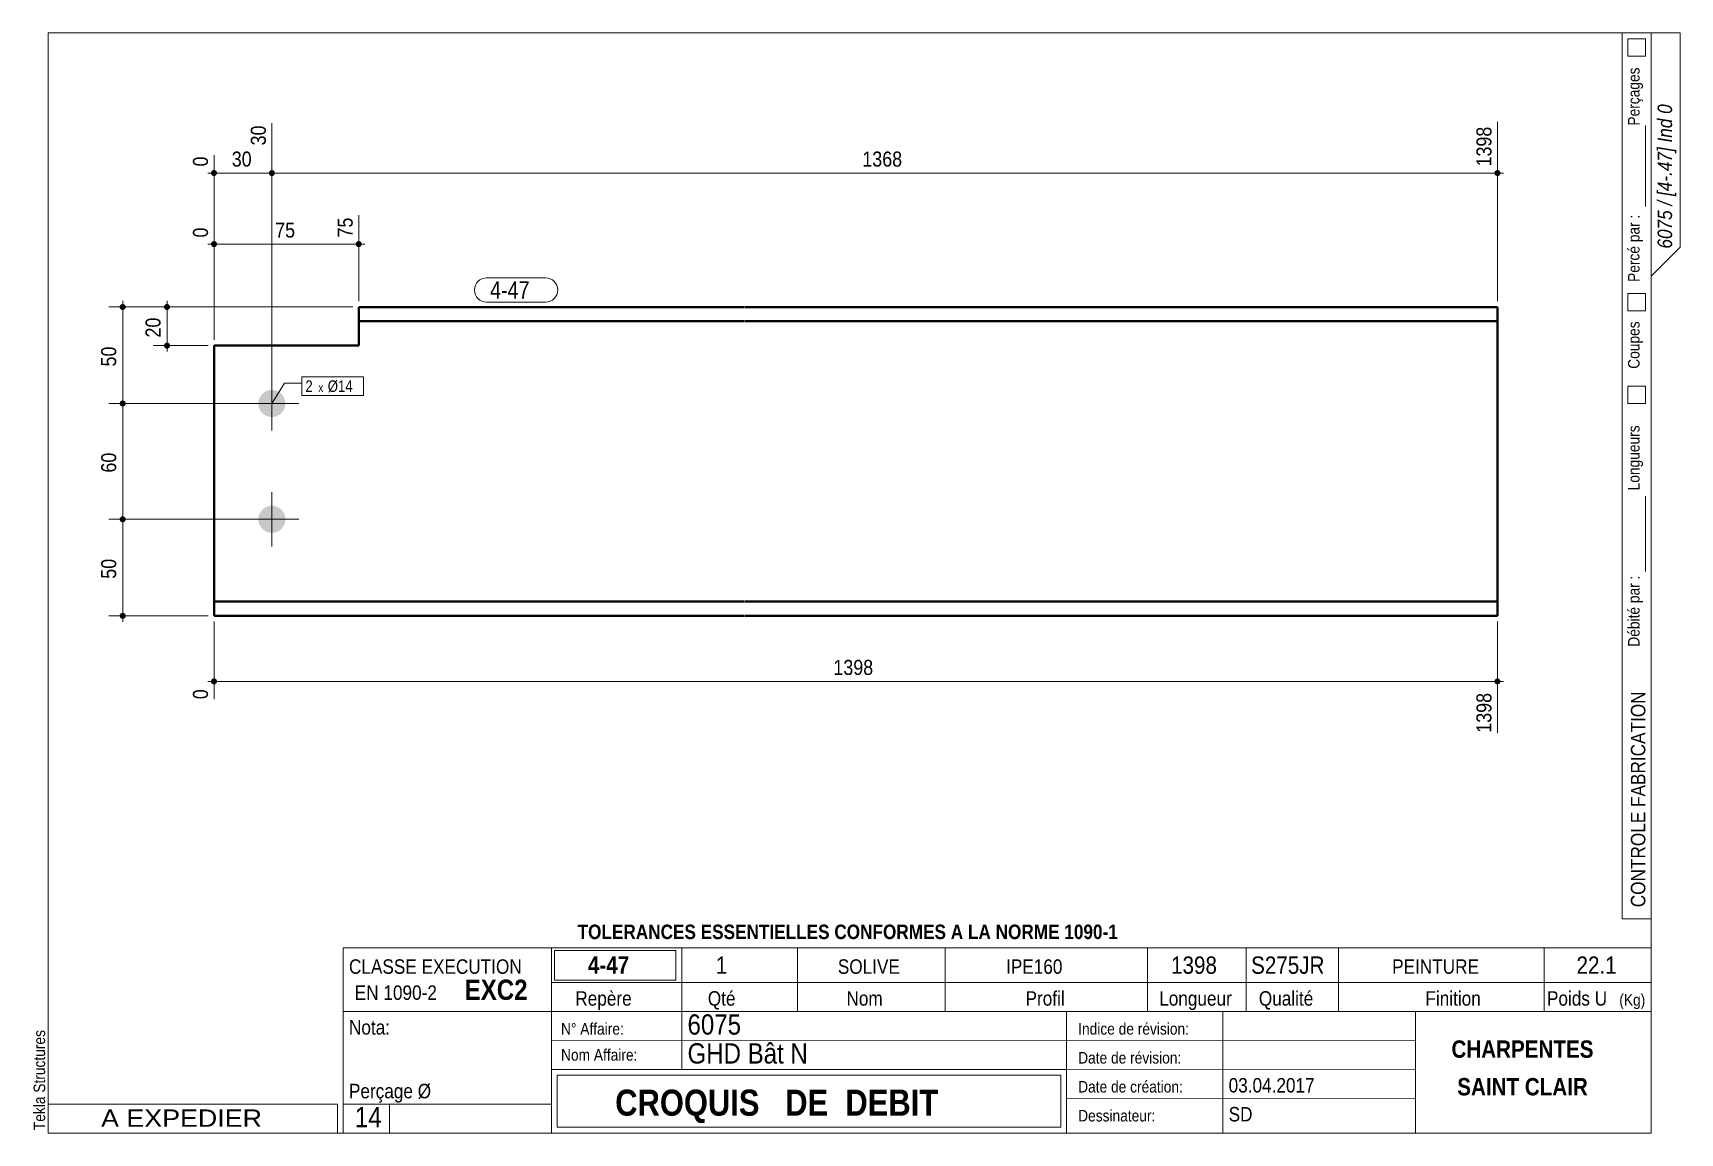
# Model space of a CAD drawing. Header units: millimetres. Extents: x 2 to 287, y 5 to 195.
import ezdxf

# ---------------------------------------------------------------- set-up
doc = ezdxf.new("R2010")
doc.units = ezdxf.units.MM
for name, color, linetype, lineweight in [('Autre type objet', 1, 'Continuous', 0), ('Boulon', 7, 'Continuous', 0), ('Cotation', 7, 'Continuous', 0), ('Désignation boulon', 3, 'Continuous', 0), ('Feuille dessin', 5, 'Continuous', 0), ('Piece', 2, 'Continuous', 0), ('Repère pièce', 3, 'Continuous', 0)]:
    doc.layers.add(name, color=color, linetype=linetype, lineweight=lineweight)
doc.styles.add('ARIAL', font='ARIAL.TTF')
doc.styles.add('ARIAL_BOLD', font='ARIALBD.TTF')
doc.styles.add('ARIAL_ITALIC', font='ARIALI.TTF')
doc.styles.add('ARIAL_NARROW', font='ARIAL.TTF')
doc.styles.add('COMIC_SANS_MS', font='COMIC.TTF')

# ---------------------------------------------------------------- blocks, each defined once
blk = doc.blocks.new('*A1')
at = {"layer": 'Boulon'}
for points in [[(46.01, 130.94), (46.01, 130.88), (46.01, 130.83), (46, 130.77), (46, 130.71), (45.99, 130.66), (45.98, 130.6), (45.97, 130.54), (45.96, 130.49), (45.94, 130.43), (45.93, 130.38), (45.91, 130.32), (45.9, 130.27), (45.88, 130.21), (45.86, 130.16), (45.84, 130.11), (45.81, 130.05), (45.79, 130), (45.76, 129.95), (45.74, 129.9), (45.71, 129.85), (45.68, 129.8), (45.65, 129.75), (45.62, 129.7), (45.59, 129.66), (45.55, 129.61), (45.52, 129.56), (45.48, 129.52), (45.45, 129.47), (45.41, 129.43), (45.37, 129.39), (45.33, 129.35), (45.29, 129.31), (45.25, 129.27), (45.2, 129.23), (45.16, 129.19), (45.12, 129.16), (45.07, 129.12), (45.02, 129.09), (44.98, 129.06), (44.93, 129.03), (44.88, 129), (44.83, 128.97), (44.78, 128.94), (44.73, 128.91), (44.68, 128.89), (44.63, 128.87), (44.57, 128.84), (44.52, 128.82), (44.47, 128.8), (44.41, 128.78), (44.36, 128.77), (44.3, 128.75), (44.25, 128.74), (44.19, 128.72), (44.14, 128.71), (44.08, 128.7), (44.02, 128.69), (43.97, 128.68), (43.91, 128.68), (43.85, 128.67), (43.79, 128.67), (43.74, 128.67), (43.68, 128.67), (43.62, 128.67), (43.57, 128.67), (43.51, 128.67), (43.45, 128.68), (43.39, 128.68), (43.34, 128.69), (43.28, 128.7), (43.22, 128.71), (43.17, 128.72), (43.11, 128.74), (43.06, 128.75), (43, 128.77), (42.95, 128.78), (42.89, 128.8), (42.84, 128.82), (42.79, 128.84), (42.73, 128.87), (42.68, 128.89), (42.63, 128.91), (42.58, 128.94), (42.53, 128.97), (42.48, 129), (42.43, 129.03), (42.38, 129.06), (42.34, 129.09), (42.29, 129.12), (42.24, 129.16), (42.2, 129.19), (42.16, 129.23), (42.11, 129.27), (42.07, 129.31), (42.03, 129.35), (41.99, 129.39), (41.95, 129.43), (41.91, 129.47), (41.88, 129.52), (41.84, 129.56), (41.81, 129.61), (41.77, 129.66), (41.74, 129.7), (41.71, 129.75), (41.68, 129.8), (41.65, 129.85), (41.62, 129.9), (41.6, 129.95), (41.57, 130), (41.55, 130.05), (41.52, 130.11), (41.5, 130.16), (41.48, 130.21), (41.46, 130.27), (41.45, 130.32), (41.43, 130.38), (41.42, 130.43), (41.4, 130.49), (41.39, 130.54), (41.38, 130.6), (41.37, 130.66), (41.36, 130.71), (41.36, 130.77), (41.35, 130.83), (41.35, 130.88), (41.35, 130.94), (41.35, 131), (41.35, 131.06), (41.35, 131.11), (41.35, 131.17), (41.36, 131.23), (41.36, 131.28), (41.37, 131.34), (41.38, 131.4), (41.39, 131.45), (41.4, 131.51), (41.42, 131.57), (41.43, 131.62), (41.45, 131.68), (41.46, 131.73), (41.48, 131.78), (41.5, 131.84), (41.52, 131.89), (41.55, 131.94), (41.57, 132), (41.6, 132.05), (41.62, 132.1), (41.65, 132.15), (41.68, 132.2), (41.71, 132.25), (41.74, 132.29), (41.77, 132.34), (41.81, 132.39), (41.84, 132.43), (41.88, 132.48), (41.91, 132.52), (41.95, 132.57), (41.99, 132.61), (42.03, 132.65), (42.07, 132.69), (42.11, 132.73), (42.16, 132.77), (42.2, 132.8), (42.24, 132.84), (42.29, 132.87), (42.34, 132.91), (42.38, 132.94), (42.43, 132.97), (42.48, 133), (42.53, 133.03), (42.58, 133.06), (42.63, 133.08), (42.68, 133.11), (42.73, 133.13), (42.79, 133.15), (42.84, 133.18), (42.89, 133.2), (42.95, 133.21), (43, 133.23), (43.06, 133.25), (43.11, 133.26), (43.17, 133.28), (43.22, 133.29), (43.28, 133.3), (43.34, 133.31), (43.39, 133.31), (43.45, 133.32), (43.51, 133.33), (43.57, 133.33), (43.62, 133.33), (43.68, 133.33), (43.74, 133.33), (43.79, 133.33), (43.85, 133.33), (43.91, 133.32), (43.97, 133.31), (44.02, 133.31), (44.08, 133.3), (44.14, 133.29), (44.19, 133.28), (44.25, 133.26), (44.3, 133.25), (44.36, 133.23), (44.41, 133.21), (44.47, 133.2), (44.52, 133.18), (44.57, 133.15), (44.63, 133.13), (44.68, 133.11), (44.73, 133.08), (44.78, 133.06), (44.83, 133.03), (44.88, 133), (44.93, 132.97), (44.98, 132.94), (45.02, 132.91), (45.07, 132.87), (45.12, 132.84), (45.16, 132.8), (45.2, 132.77), (45.25, 132.73), (45.29, 132.69), (45.33, 132.65), (45.37, 132.61), (45.41, 132.57), (45.45, 132.52), (45.48, 132.48), (45.52, 132.43), (45.55, 132.39), (45.59, 132.34), (45.62, 132.29), (45.65, 132.25), (45.68, 132.2), (45.71, 132.15), (45.74, 132.1), (45.76, 132.05), (45.79, 132), (45.81, 131.94), (45.84, 131.89), (45.86, 131.84), (45.88, 131.78), (45.9, 131.73), (45.91, 131.68), (45.93, 131.62), (45.94, 131.57), (45.96, 131.51), (45.97, 131.45), (45.98, 131.4), (45.99, 131.34), (46, 131.28), (46, 131.23), (46.01, 131.17), (46.01, 131.11), (46.01, 131.06), (46.01, 131)], [(46.01, 110.94), (46.01, 110.88), (46.01, 110.83), (46, 110.77), (46, 110.71), (45.99, 110.66), (45.98, 110.6), (45.97, 110.54), (45.96, 110.49), (45.94, 110.43), (45.93, 110.38), (45.91, 110.32), (45.9, 110.27), (45.88, 110.21), (45.86, 110.16), (45.84, 110.11), (45.81, 110.05), (45.79, 110), (45.76, 109.95), (45.74, 109.9), (45.71, 109.85), (45.68, 109.8), (45.65, 109.75), (45.62, 109.7), (45.59, 109.66), (45.55, 109.61), (45.52, 109.56), (45.48, 109.52), (45.45, 109.47), (45.41, 109.43), (45.37, 109.39), (45.33, 109.35), (45.29, 109.31), (45.25, 109.27), (45.2, 109.23), (45.16, 109.19), (45.12, 109.16), (45.07, 109.12), (45.02, 109.09), (44.98, 109.06), (44.93, 109.03), (44.88, 109), (44.83, 108.97), (44.78, 108.94), (44.73, 108.91), (44.68, 108.89), (44.63, 108.87), (44.57, 108.84), (44.52, 108.82), (44.47, 108.8), (44.41, 108.78), (44.36, 108.77), (44.3, 108.75), (44.25, 108.74), (44.19, 108.72), (44.14, 108.71), (44.08, 108.7), (44.02, 108.69), (43.97, 108.68), (43.91, 108.68), (43.85, 108.67), (43.79, 108.67), (43.74, 108.67), (43.68, 108.67), (43.62, 108.67), (43.57, 108.67), (43.51, 108.67), (43.45, 108.68), (43.39, 108.68), (43.34, 108.69), (43.28, 108.7), (43.22, 108.71), (43.17, 108.72), (43.11, 108.74), (43.06, 108.75), (43, 108.77), (42.95, 108.78), (42.89, 108.8), (42.84, 108.82), (42.79, 108.84), (42.73, 108.87), (42.68, 108.89), (42.63, 108.91), (42.58, 108.94), (42.53, 108.97), (42.48, 109), (42.43, 109.03), (42.38, 109.06), (42.34, 109.09), (42.29, 109.12), (42.24, 109.16), (42.2, 109.19), (42.16, 109.23), (42.11, 109.27), (42.07, 109.31), (42.03, 109.35), (41.99, 109.39), (41.95, 109.43), (41.91, 109.47), (41.88, 109.52), (41.84, 109.56), (41.81, 109.61), (41.77, 109.66), (41.74, 109.7), (41.71, 109.75), (41.68, 109.8), (41.65, 109.85), (41.62, 109.9), (41.6, 109.95), (41.57, 110), (41.55, 110.05), (41.52, 110.11), (41.5, 110.16), (41.48, 110.21), (41.46, 110.27), (41.45, 110.32), (41.43, 110.38), (41.42, 110.43), (41.4, 110.49), (41.39, 110.54), (41.38, 110.6), (41.37, 110.66), (41.36, 110.71), (41.36, 110.77), (41.35, 110.83), (41.35, 110.88), (41.35, 110.94), (41.35, 111), (41.35, 111.06), (41.35, 111.11), (41.35, 111.17), (41.36, 111.23), (41.36, 111.28), (41.37, 111.34), (41.38, 111.4), (41.39, 111.45), (41.4, 111.51), (41.42, 111.57), (41.43, 111.62), (41.45, 111.68), (41.46, 111.73), (41.48, 111.78), (41.5, 111.84), (41.52, 111.89), (41.55, 111.94), (41.57, 112), (41.6, 112.05), (41.62, 112.1), (41.65, 112.15), (41.68, 112.2), (41.71, 112.25), (41.74, 112.29), (41.77, 112.34), (41.81, 112.39), (41.84, 112.43), (41.88, 112.48), (41.91, 112.52), (41.95, 112.57), (41.99, 112.61), (42.03, 112.65), (42.07, 112.69), (42.11, 112.73), (42.16, 112.77), (42.2, 112.8), (42.24, 112.84), (42.29, 112.87), (42.34, 112.91), (42.38, 112.94), (42.43, 112.97), (42.48, 113), (42.53, 113.03), (42.58, 113.06), (42.63, 113.08), (42.68, 113.11), (42.73, 113.13), (42.79, 113.15), (42.84, 113.18), (42.89, 113.2), (42.95, 113.21), (43, 113.23), (43.06, 113.25), (43.11, 113.26), (43.17, 113.28), (43.22, 113.29), (43.28, 113.3), (43.34, 113.31), (43.39, 113.31), (43.45, 113.32), (43.51, 113.33), (43.57, 113.33), (43.62, 113.33), (43.68, 113.33), (43.74, 113.33), (43.79, 113.33), (43.85, 113.33), (43.91, 113.32), (43.97, 113.31), (44.02, 113.31), (44.08, 113.3), (44.14, 113.29), (44.19, 113.28), (44.25, 113.26), (44.3, 113.25), (44.36, 113.23), (44.41, 113.21), (44.47, 113.2), (44.52, 113.18), (44.57, 113.15), (44.63, 113.13), (44.68, 113.11), (44.73, 113.08), (44.78, 113.06), (44.83, 113.03), (44.88, 113), (44.93, 112.97), (44.98, 112.94), (45.02, 112.91), (45.07, 112.87), (45.12, 112.84), (45.16, 112.8), (45.2, 112.77), (45.25, 112.73), (45.29, 112.69), (45.33, 112.65), (45.37, 112.61), (45.41, 112.57), (45.45, 112.52), (45.48, 112.48), (45.52, 112.43), (45.55, 112.39), (45.59, 112.34), (45.62, 112.29), (45.65, 112.25), (45.68, 112.2), (45.71, 112.15), (45.74, 112.1), (45.76, 112.05), (45.79, 112), (45.81, 111.94), (45.84, 111.89), (45.86, 111.84), (45.88, 111.78), (45.9, 111.73), (45.91, 111.68), (45.93, 111.62), (45.94, 111.57), (45.96, 111.51), (45.97, 111.45), (45.98, 111.4), (45.99, 111.34), (46, 111.28), (46, 111.23), (46.01, 111.17), (46.01, 111.11), (46.01, 111.06), (46.01, 111)]]:
    blk.add_hatch(color=256, dxfattribs=at).paths.add_polyline_path(points, flags=17)
at = {"layer": 'Boulon', "linetype": 'Continuous', "lineweight": 0}
for p, q in [((43.68, 126.33), (43.68, 135.67)), ((48.35, 131), (39.01, 131)), ((43.68, 106.33), (43.68, 115.67)), ((48.35, 111), (39.01, 111))]:
    blk.add_line(p, q, dxfattribs=at)
blk = doc.blocks.new('*A2')
at = {"layer": 'Piece', "color": 2, "linetype": 'Continuous', "lineweight": 40}
for p, q in [((125.346667, 147.665221), (58.68, 147.665221)), ((58.68, 147.665221), (58.68, 140.998555)), ((125.346667, 145.198555), (58.68, 145.198555)), ((255.446667, 147.665221), (125.446667, 147.665221)), ((255.446667, 145.198555), (125.446667, 145.198555)), ((255.446667, 147.665221), (255.446667, 94.331888)), ((58.68, 140.998555), (33.68, 140.998555)), ((33.68, 140.998555), (33.68, 94.331888)), ((125.346667, 96.798555), (33.68, 96.798555)), ((255.446667, 96.798555), (125.446667, 96.798555)), ((125.346667, 94.331888), (33.68, 94.331888)), ((255.446667, 94.331888), (125.446667, 94.331888))]:
    blk.add_line(p, q, dxfattribs=at)
blk = doc.blocks.new('*A3')
at = {"layer": 'Feuille dessin', "linetype": 'Continuous', "lineweight": 0}
for p, q in [((282, 195), (5, 195)), ((5, 195), (5, 5)), ((282, 5), (282, 195)), ((5, 5), (282, 5))]:
    blk.add_line(p, q, dxfattribs=at)
at = {"layer": 'Feuille dessin', "style": 'ARIAL', "width": 0.85}
blk.add_text('Tekla Structures', height=2, rotation=90, dxfattribs=at).set_placement((4.5, 5.5))
blk = doc.blocks.new('*A4')
at = {"layer": 'Autre type objet', "linetype": 'Continuous', "lineweight": 0}
for p, q in [((277, 42), (277, 195)), ((277, 195), (287, 195)), ((278, 194), (278, 191)), ((281, 194), (278, 194)), ((281, 191), (281, 194)), ((282, 42), (282, 195)), ((287, 195), (287, 158)), ((278, 191), (281, 191)), ((281, 165), (281, 179)), ((287, 158), (282, 153)), ((278, 150), (278, 147)), ((281, 150), (278, 150)), ((281, 147), (281, 150)), ((278, 147), (281, 147)), ((278, 134), (278, 131)), ((281, 134), (278, 134)), ((281, 131), (281, 134)), ((278, 131), (281, 131)), ((281, 102), (281, 115)), ((277, 42), (282, 42))]:
    blk.add_line(p, q, dxfattribs=at)
at = {"layer": 'Autre type objet', "width": 0.85}
for s, height, style, p in [('Perçages', 2, 'ARIAL', (280, 179)), ('6075 / [4-.47] Ind 0', 2.5, 'ARIAL_ITALIC', (285.619109, 157.760245)), ('Percé par :', 2, 'ARIAL', (280, 152)), ('Coupes', 2, 'ARIAL', (280, 137)), ('Longueurs', 2, 'ARIAL', (280, 116)), ('Débité par :', 2, 'ARIAL', (280, 89)), ('CONTROLE FABRICATION', 2.5, 'ARIAL', (281, 44))]:
    blk.add_text(s, height=height, rotation=90, dxfattribs=dict(at, style=style)).set_placement(p)
blk = doc.blocks.new('*A5')
at = {"layer": 'Autre type objet', "linetype": 'Continuous', "lineweight": 0}
for p, q in [((56, 37), (92, 37)), ((56, 37), (56, 10)), ((92, 37), (92, 10)), ((56, 26), (92, 26)), ((56, 10), (92, 10)), ((56, 5), (56, 10)), ((64, 5), (64, 10)), ((56, 5), (64, 5))]:
    blk.add_line(p, q, dxfattribs=at)
at = {"layer": 'Autre type objet', "width": 0.85}
for s, height, style, p in [('CLASSE EXECUTION', 2.5, 'ARIAL', (57, 32.5)), ('EXC2', 3.5, 'ARIAL_BOLD', (77, 28)), ('EN 1090-2', 2.5, 'ARIAL', (58, 28)), ('Nota:', 2.5, 'ARIAL', (57, 22)), ('Perçage Ø', 2.5, 'ARIAL', (57, 11)), ('14', 3.5, 'ARIAL_NARROW', (58.014234, 6))]:
    blk.add_text(s, height=height, dxfattribs=dict(at, style=style)).set_placement(p)
blk = doc.blocks.new('*A6')
at = {"layer": 'Autre type objet', "linetype": 'Continuous', "lineweight": 0}
for p, q in [((92, 37), (282, 37)), ((92, 37), (92, 31)), ((114.5, 31), (114.5, 37)), ((134.5, 31), (134.5, 37)), ((160, 31), (160, 37)), ((195, 31), (195, 37)), ((212, 31), (212, 37)), ((228, 31), (228, 37)), ((263.5, 31), (263.5, 37)), ((282, 31), (282, 37)), ((92.51953, 36.5), (113.5, 36.5)), ((92.51953, 31.394341), (92.51953, 36.5)), ((113.5, 36.5), (113.5, 31.394341)), ((113.5, 31.394341), (92.51953, 31.394341)), ((92, 31), (282, 31)), ((92, 31), (92, 5)), ((114.5, 16), (114.5, 31)), ((134.5, 26), (134.5, 31)), ((160, 26), (160, 31)), ((195, 26), (195, 31)), ((212, 26), (212, 31)), ((228, 26), (228, 31)), ((263.5, 26), (263.5, 31)), ((282, 5), (282, 31)), ((92, 26), (282, 26)), ((181, 26), (181, 5)), ((208, 26), (208, 5)), ((241.262466, 5), (241.262466, 26)), ((92, 21), (241.327069, 20.935451)), ((92, 16), (181, 16)), ((93, 15), (180, 15)), ((93, 6), (93, 15)), ((180, 15), (180, 6)), ((181, 16), (241.297815, 16.021151)), ((181, 11), (241.217807, 10.969512)), ((180, 6), (93, 6)), ((92, 5), (282, 5))]:
    blk.add_line(p, q, dxfattribs=at)
at = {"layer": 'Autre type objet', "width": 0.85}
for s, height, style, p in [('TOLERANCES ESSENTIELLES CONFORMES A LA NORME 1090-1', 2.5, 'ARIAL_BOLD', (96.5, 38.5)), ('4-47', 3, 'ARIAL_BOLD', (98.285724, 32.540141)), ('1', 3, 'ARIAL', (120.389893, 32.5)), ('SOLIVE', 2.5, 'ARIAL', (141.474609, 32.5)), ('IPE160', 2.5, 'ARIAL', (170.538574, 32.5)), ('1398', 3, 'ARIAL', (199.053223, 32.5)), ('S275JR', 3, 'ARIAL', (212.880127, 32.5)), ('PEINTURE', 2.5, 'ARIAL', (237.24646, 32.5)), ('22.1', 3, 'ARIAL', (269.109863, 32.5)), ('Repère', 2.5, 'ARIAL', (96.112978, 27)), ('Qté', 2.5, 'ARIAL', (119, 27)), ('Nom', 2.5, 'ARIAL', (142.961426, 27)), ('Profil', 2.5, 'ARIAL', (173.903564, 27)), ('Longueur', 2.5, 'ARIAL', (197, 27)), ('Qualité', 2.5, 'ARIAL', (214.218018, 27)), ('Finition', 2.5, 'ARIAL', (243, 27)), ('Poids U', 2.5, 'ARIAL', (264, 27)), ('(Kg)', 2, 'ARIAL', (276.5, 27)), ('N° Affaire:', 2, 'ARIAL', (93.640566, 22)), ('6075', 3.5, 'ARIAL', (115.5, 22)), ('Indice de révision:', 2, 'ARIAL', (183, 22)), ('GHD Bât N', 3.5, 'ARIAL', (115.5, 17)), ('CHARPENTES', 3, 'ARIAL_BOLD', (247.5, 18)), ('Nom Affaire:', 2, 'ARIAL', (93.640566, 17.5)), ('Date de révision:', 2, 'ARIAL', (183, 17)), ('03.04.2017', 2.5, 'ARIAL', (209, 12)), ('SAINT CLAIR', 3, 'ARIAL_BOLD', (248.5, 11.5)), ('CROQUIS   DE  DEBIT', 4.5, 'ARIAL_BOLD', (103, 8)), ('Date de création:', 2, 'ARIAL', (183, 12)), ('Dessinateur:', 2, 'ARIAL', (183, 7)), ('SD', 2.5, 'ARIAL', (209, 7))]:
    blk.add_text(s, height=height, dxfattribs=dict(at, style=style)).set_placement(p)
blk = doc.blocks.new('*A7')
at = {"layer": 'Autre type objet', "linetype": 'Continuous', "lineweight": 0}
for p, q in [((5, 10), (55, 10)), ((5, 10), (5, 5)), ((55, 10), (55, 5)), ((5, 5), (55, 5))]:
    blk.add_line(p, q, dxfattribs=at)
at = {"layer": 'Autre type objet', "style": 'ARIAL', "width": 1.105}
blk.add_text('A EXPEDIER', height=3, dxfattribs=at).set_placement((14.169647, 6.073465))
blk = doc.blocks.new('*A8')
at = {"layer": 'Cotation'}
for points in [[(33.65, 82.48), (33.63, 82.48), (33.6, 82.48), (33.58, 82.49), (33.55, 82.49), (33.53, 82.5), (33.5, 82.51), (33.48, 82.52), (33.46, 82.53), (33.43, 82.54), (33.41, 82.55), (33.39, 82.57), (33.37, 82.58), (33.35, 82.6), (33.33, 82.61), (33.31, 82.63), (33.29, 82.65), (33.28, 82.67), (33.26, 82.69), (33.25, 82.71), (33.23, 82.73), (33.22, 82.75), (33.21, 82.78), (33.2, 82.8), (33.19, 82.82), (33.18, 82.85), (33.18, 82.87), (33.17, 82.9), (33.17, 82.92), (33.16, 82.95), (33.16, 82.97), (33.16, 83), (33.16, 83.02), (33.16, 83.05), (33.17, 83.07), (33.17, 83.1), (33.18, 83.12), (33.18, 83.15), (33.19, 83.17), (33.2, 83.2), (33.21, 83.22), (33.22, 83.24), (33.23, 83.27), (33.25, 83.29), (33.26, 83.31), (33.28, 83.33), (33.29, 83.35), (33.31, 83.37), (33.33, 83.38), (33.35, 83.4), (33.37, 83.42), (33.39, 83.43), (33.41, 83.44), (33.43, 83.46), (33.46, 83.47), (33.48, 83.48), (33.5, 83.49), (33.53, 83.5), (33.55, 83.5), (33.58, 83.51), (33.6, 83.51), (33.63, 83.52), (33.65, 83.52), (33.68, 83.52), (33.71, 83.52), (33.73, 83.52), (33.76, 83.51), (33.78, 83.51), (33.81, 83.5), (33.83, 83.5), (33.86, 83.49), (33.88, 83.48), (33.9, 83.47), (33.93, 83.46), (33.95, 83.44), (33.97, 83.43), (33.99, 83.42), (34.01, 83.4), (34.03, 83.38), (34.05, 83.37), (34.07, 83.35), (34.08, 83.33), (34.1, 83.31), (34.11, 83.29), (34.13, 83.27), (34.14, 83.24), (34.15, 83.22), (34.16, 83.2), (34.17, 83.17), (34.18, 83.15), (34.18, 83.12), (34.19, 83.1), (34.19, 83.07), (34.2, 83.05), (34.2, 83.02), (34.2, 83), (34.2, 82.97), (34.2, 82.95), (34.19, 82.92), (34.19, 82.9), (34.18, 82.87), (34.18, 82.85), (34.17, 82.82), (34.16, 82.8), (34.15, 82.78), (34.14, 82.75), (34.13, 82.73), (34.11, 82.71), (34.1, 82.69), (34.08, 82.67), (34.07, 82.65), (34.05, 82.63), (34.03, 82.61), (34.01, 82.6), (33.99, 82.58), (33.97, 82.57), (33.95, 82.55), (33.93, 82.54), (33.9, 82.53), (33.88, 82.52), (33.86, 82.51), (33.83, 82.5), (33.81, 82.49), (33.78, 82.49), (33.76, 82.48), (33.73, 82.48), (33.71, 82.48), (33.68, 82.48)], [(255.42, 82.48), (255.4, 82.48), (255.37, 82.48), (255.35, 82.49), (255.32, 82.49), (255.3, 82.5), (255.27, 82.51), (255.25, 82.52), (255.22, 82.53), (255.2, 82.54), (255.18, 82.55), (255.16, 82.57), (255.14, 82.58), (255.12, 82.6), (255.1, 82.61), (255.08, 82.63), (255.06, 82.65), (255.04, 82.67), (255.03, 82.69), (255.01, 82.71), (255, 82.73), (254.99, 82.75), (254.98, 82.78), (254.97, 82.8), (254.96, 82.82), (254.95, 82.85), (254.94, 82.87), (254.94, 82.9), (254.93, 82.92), (254.93, 82.95), (254.93, 82.97), (254.93, 83), (254.93, 83.02), (254.93, 83.05), (254.93, 83.07), (254.94, 83.1), (254.94, 83.12), (254.95, 83.15), (254.96, 83.17), (254.97, 83.2), (254.98, 83.22), (254.99, 83.24), (255, 83.27), (255.01, 83.29), (255.03, 83.31), (255.04, 83.33), (255.06, 83.35), (255.08, 83.37), (255.1, 83.38), (255.12, 83.4), (255.14, 83.42), (255.16, 83.43), (255.18, 83.44), (255.2, 83.46), (255.22, 83.47), (255.25, 83.48), (255.27, 83.49), (255.3, 83.5), (255.32, 83.5), (255.35, 83.51), (255.37, 83.51), (255.4, 83.52), (255.42, 83.52), (255.45, 83.52), (255.47, 83.52), (255.5, 83.52), (255.52, 83.51), (255.55, 83.51), (255.57, 83.5), (255.6, 83.5), (255.62, 83.49), (255.65, 83.48), (255.67, 83.47), (255.69, 83.46), (255.71, 83.44), (255.74, 83.43), (255.76, 83.42), (255.78, 83.4), (255.8, 83.38), (255.81, 83.37), (255.83, 83.35), (255.85, 83.33), (255.86, 83.31), (255.88, 83.29), (255.89, 83.27), (255.91, 83.24), (255.92, 83.22), (255.93, 83.2), (255.94, 83.17), (255.94, 83.15), (255.95, 83.12), (255.96, 83.1), (255.96, 83.07), (255.96, 83.05), (255.97, 83.02), (255.97, 83), (255.97, 82.97), (255.96, 82.95), (255.96, 82.92), (255.96, 82.9), (255.95, 82.87), (255.94, 82.85), (255.94, 82.82), (255.93, 82.8), (255.92, 82.78), (255.91, 82.75), (255.89, 82.73), (255.88, 82.71), (255.86, 82.69), (255.85, 82.67), (255.83, 82.65), (255.81, 82.63), (255.8, 82.61), (255.78, 82.6), (255.76, 82.58), (255.74, 82.57), (255.71, 82.55), (255.69, 82.54), (255.67, 82.53), (255.65, 82.52), (255.62, 82.51), (255.6, 82.5), (255.57, 82.49), (255.55, 82.49), (255.52, 82.48), (255.5, 82.48), (255.47, 82.48), (255.45, 82.48)]]:
    blk.add_hatch(color=256, dxfattribs=at).paths.add_polyline_path(points, flags=17)
at = {"layer": 'Cotation', "linetype": 'Continuous', "lineweight": 0}
for p, q in [((33.68, 93.33), (33.68, 79.93)), ((255.45, 93.33), (255.45, 74.14)), ((34.72, 83), (32.64, 83)), ((33.68, 83), (32.64, 83)), ((33.68, 84.04), (33.68, 81.96)), ((33.68, 83), (255.45, 83)), ((256.49, 83), (254.41, 83)), ((255.45, 84.04), (255.45, 81.96)), ((255.45, 83), (256.49, 83))]:
    blk.add_line(p, q, dxfattribs=at)
at = {"layer": 'Cotation'}
for p in [(33.68, 83), (255.45, 83)]:
    blk.add_point(p, dxfattribs=at)
at = {"layer": 'Cotation', "style": 'ARIAL', "width": 0.85}
blk.add_text('1398', height=2.6, dxfattribs=at).set_placement((140.71, 84.12))
for s, p in [('0', (32.64, 79.93)), ('1398', (254.41, 74.14))]:
    blk.add_text(s, height=2.6, rotation=90.0002, dxfattribs=at).set_placement(p)
blk = doc.blocks.new('*A9')
at = {"layer": 'Cotation'}
for points in [[(33.65, 158.01), (33.63, 158.01), (33.6, 158.01), (33.58, 158.02), (33.55, 158.02), (33.53, 158.03), (33.5, 158.04), (33.48, 158.05), (33.46, 158.06), (33.43, 158.07), (33.41, 158.08), (33.39, 158.1), (33.37, 158.11), (33.35, 158.13), (33.33, 158.14), (33.31, 158.16), (33.29, 158.18), (33.28, 158.2), (33.26, 158.22), (33.25, 158.24), (33.23, 158.26), (33.22, 158.28), (33.21, 158.31), (33.2, 158.33), (33.19, 158.35), (33.18, 158.38), (33.18, 158.4), (33.17, 158.43), (33.17, 158.45), (33.16, 158.48), (33.16, 158.5), (33.16, 158.53), (33.16, 158.55), (33.16, 158.58), (33.17, 158.6), (33.17, 158.63), (33.18, 158.65), (33.18, 158.68), (33.19, 158.7), (33.2, 158.73), (33.21, 158.75), (33.22, 158.77), (33.23, 158.8), (33.25, 158.82), (33.26, 158.84), (33.28, 158.86), (33.29, 158.88), (33.31, 158.9), (33.33, 158.91), (33.35, 158.93), (33.37, 158.95), (33.39, 158.96), (33.41, 158.97), (33.43, 158.99), (33.46, 159), (33.48, 159.01), (33.5, 159.02), (33.53, 159.03), (33.55, 159.03), (33.58, 159.04), (33.6, 159.04), (33.63, 159.05), (33.65, 159.05), (33.68, 159.05), (33.71, 159.05), (33.73, 159.05), (33.76, 159.04), (33.78, 159.04), (33.81, 159.03), (33.83, 159.03), (33.86, 159.02), (33.88, 159.01), (33.9, 159), (33.93, 158.99), (33.95, 158.97), (33.97, 158.96), (33.99, 158.95), (34.01, 158.93), (34.03, 158.91), (34.05, 158.9), (34.07, 158.88), (34.08, 158.86), (34.1, 158.84), (34.11, 158.82), (34.13, 158.8), (34.14, 158.77), (34.15, 158.75), (34.16, 158.73), (34.17, 158.7), (34.18, 158.68), (34.18, 158.65), (34.19, 158.63), (34.19, 158.6), (34.2, 158.58), (34.2, 158.55), (34.2, 158.53), (34.2, 158.5), (34.2, 158.48), (34.19, 158.45), (34.19, 158.43), (34.18, 158.4), (34.18, 158.38), (34.17, 158.35), (34.16, 158.33), (34.15, 158.31), (34.14, 158.28), (34.13, 158.26), (34.11, 158.24), (34.1, 158.22), (34.08, 158.2), (34.07, 158.18), (34.05, 158.16), (34.03, 158.14), (34.01, 158.13), (33.99, 158.11), (33.97, 158.1), (33.95, 158.08), (33.93, 158.07), (33.9, 158.06), (33.88, 158.05), (33.86, 158.04), (33.83, 158.03), (33.81, 158.02), (33.78, 158.02), (33.76, 158.01), (33.73, 158.01), (33.71, 158.01), (33.68, 158.01)], [(58.65, 158.01), (58.63, 158.01), (58.6, 158.01), (58.58, 158.02), (58.55, 158.02), (58.53, 158.03), (58.5, 158.04), (58.48, 158.05), (58.46, 158.06), (58.43, 158.07), (58.41, 158.08), (58.39, 158.1), (58.37, 158.11), (58.35, 158.13), (58.33, 158.14), (58.31, 158.16), (58.29, 158.18), (58.28, 158.2), (58.26, 158.22), (58.25, 158.24), (58.23, 158.26), (58.22, 158.28), (58.21, 158.31), (58.2, 158.33), (58.19, 158.35), (58.18, 158.38), (58.18, 158.4), (58.17, 158.43), (58.17, 158.45), (58.16, 158.48), (58.16, 158.5), (58.16, 158.53), (58.16, 158.55), (58.16, 158.58), (58.17, 158.6), (58.17, 158.63), (58.18, 158.65), (58.18, 158.68), (58.19, 158.7), (58.2, 158.73), (58.21, 158.75), (58.22, 158.77), (58.23, 158.8), (58.25, 158.82), (58.26, 158.84), (58.28, 158.86), (58.29, 158.88), (58.31, 158.9), (58.33, 158.91), (58.35, 158.93), (58.37, 158.95), (58.39, 158.96), (58.41, 158.97), (58.43, 158.99), (58.46, 159), (58.48, 159.01), (58.5, 159.02), (58.53, 159.03), (58.55, 159.03), (58.58, 159.04), (58.6, 159.04), (58.63, 159.05), (58.65, 159.05), (58.68, 159.05), (58.71, 159.05), (58.73, 159.05), (58.76, 159.04), (58.78, 159.04), (58.81, 159.03), (58.83, 159.03), (58.86, 159.02), (58.88, 159.01), (58.9, 159), (58.93, 158.99), (58.95, 158.97), (58.97, 158.96), (58.99, 158.95), (59.01, 158.93), (59.03, 158.91), (59.05, 158.9), (59.07, 158.88), (59.08, 158.86), (59.1, 158.84), (59.11, 158.82), (59.13, 158.8), (59.14, 158.77), (59.15, 158.75), (59.16, 158.73), (59.17, 158.7), (59.18, 158.68), (59.18, 158.65), (59.19, 158.63), (59.19, 158.6), (59.2, 158.58), (59.2, 158.55), (59.2, 158.53), (59.2, 158.5), (59.2, 158.48), (59.19, 158.45), (59.19, 158.43), (59.18, 158.4), (59.18, 158.38), (59.17, 158.35), (59.16, 158.33), (59.15, 158.31), (59.14, 158.28), (59.13, 158.26), (59.11, 158.24), (59.1, 158.22), (59.08, 158.2), (59.07, 158.18), (59.05, 158.16), (59.03, 158.14), (59.01, 158.13), (58.99, 158.11), (58.97, 158.1), (58.95, 158.08), (58.93, 158.07), (58.9, 158.06), (58.88, 158.05), (58.86, 158.04), (58.83, 158.03), (58.81, 158.02), (58.78, 158.02), (58.76, 158.01), (58.73, 158.01), (58.71, 158.01), (58.68, 158.01)]]:
    blk.add_hatch(color=256, dxfattribs=at).paths.add_polyline_path(points, flags=17)
at = {"layer": 'Cotation', "linetype": 'Continuous', "lineweight": 0}
for p, q in [((58.68, 148.67), (58.68, 163.53)), ((33.68, 142), (33.68, 161.6)), ((33.68, 159.57), (33.68, 157.49)), ((58.68, 159.57), (58.68, 157.49)), ((34.72, 158.53), (32.64, 158.53)), ((33.68, 158.53), (32.64, 158.53)), ((33.68, 158.53), (58.68, 158.53)), ((59.72, 158.53), (57.64, 158.53)), ((58.68, 158.53), (59.72, 158.53))]:
    blk.add_line(p, q, dxfattribs=at)
at = {"layer": 'Cotation'}
for p in [(33.68, 158.53), (58.68, 158.53)]:
    blk.add_point(p, dxfattribs=at)
at = {"layer": 'Cotation', "style": 'ARIAL', "width": 0.85}
blk.add_text('75', height=2.6, dxfattribs=at).set_placement((44.25, 159.65))
for s, p in [('75', (57.64, 159.67)), ('0', (32.64, 159.67))]:
    blk.add_text(s, height=2.6, rotation=90.0002, dxfattribs=at).set_placement(p)
blk = doc.blocks.new('*A10')
at = {"layer": 'Cotation'}
for points in [[(33.65, 170.29), (33.63, 170.29), (33.6, 170.29), (33.58, 170.29), (33.55, 170.3), (33.53, 170.31), (33.5, 170.32), (33.48, 170.32), (33.46, 170.33), (33.43, 170.35), (33.41, 170.36), (33.39, 170.37), (33.37, 170.39), (33.35, 170.4), (33.33, 170.42), (33.31, 170.44), (33.29, 170.46), (33.28, 170.47), (33.26, 170.49), (33.25, 170.52), (33.23, 170.54), (33.22, 170.56), (33.21, 170.58), (33.2, 170.61), (33.19, 170.63), (33.18, 170.65), (33.18, 170.68), (33.17, 170.7), (33.17, 170.73), (33.16, 170.75), (33.16, 170.78), (33.16, 170.8), (33.16, 170.83), (33.16, 170.86), (33.17, 170.88), (33.17, 170.91), (33.18, 170.93), (33.18, 170.96), (33.19, 170.98), (33.2, 171), (33.21, 171.03), (33.22, 171.05), (33.23, 171.07), (33.25, 171.09), (33.26, 171.11), (33.28, 171.13), (33.29, 171.15), (33.31, 171.17), (33.33, 171.19), (33.35, 171.21), (33.37, 171.22), (33.39, 171.24), (33.41, 171.25), (33.43, 171.26), (33.46, 171.27), (33.48, 171.29), (33.5, 171.29), (33.53, 171.3), (33.55, 171.31), (33.58, 171.31), (33.6, 171.32), (33.63, 171.32), (33.65, 171.32), (33.68, 171.32), (33.71, 171.32), (33.73, 171.32), (33.76, 171.32), (33.78, 171.31), (33.81, 171.31), (33.83, 171.3), (33.86, 171.29), (33.88, 171.29), (33.9, 171.27), (33.93, 171.26), (33.95, 171.25), (33.97, 171.24), (33.99, 171.22), (34.01, 171.21), (34.03, 171.19), (34.05, 171.17), (34.07, 171.15), (34.08, 171.13), (34.1, 171.11), (34.11, 171.09), (34.13, 171.07), (34.14, 171.05), (34.15, 171.03), (34.16, 171), (34.17, 170.98), (34.18, 170.96), (34.18, 170.93), (34.19, 170.91), (34.19, 170.88), (34.2, 170.86), (34.2, 170.83), (34.2, 170.8), (34.2, 170.78), (34.2, 170.75), (34.19, 170.73), (34.19, 170.7), (34.18, 170.68), (34.18, 170.65), (34.17, 170.63), (34.16, 170.61), (34.15, 170.58), (34.14, 170.56), (34.13, 170.54), (34.11, 170.52), (34.1, 170.49), (34.08, 170.47), (34.07, 170.46), (34.05, 170.44), (34.03, 170.42), (34.01, 170.4), (33.99, 170.39), (33.97, 170.37), (33.95, 170.36), (33.93, 170.35), (33.9, 170.33), (33.88, 170.32), (33.86, 170.32), (33.83, 170.31), (33.81, 170.3), (33.78, 170.29), (33.76, 170.29), (33.73, 170.29), (33.71, 170.29), (33.68, 170.28)], [(43.65, 170.29), (43.63, 170.29), (43.6, 170.29), (43.58, 170.29), (43.55, 170.3), (43.53, 170.31), (43.5, 170.32), (43.48, 170.32), (43.46, 170.33), (43.43, 170.35), (43.41, 170.36), (43.39, 170.37), (43.37, 170.39), (43.35, 170.4), (43.33, 170.42), (43.31, 170.44), (43.29, 170.46), (43.28, 170.47), (43.26, 170.49), (43.25, 170.52), (43.23, 170.54), (43.22, 170.56), (43.21, 170.58), (43.2, 170.61), (43.19, 170.63), (43.18, 170.65), (43.18, 170.68), (43.17, 170.7), (43.17, 170.73), (43.16, 170.75), (43.16, 170.78), (43.16, 170.8), (43.16, 170.83), (43.16, 170.86), (43.17, 170.88), (43.17, 170.91), (43.18, 170.93), (43.18, 170.96), (43.19, 170.98), (43.2, 171), (43.21, 171.03), (43.22, 171.05), (43.23, 171.07), (43.25, 171.09), (43.26, 171.11), (43.28, 171.13), (43.29, 171.15), (43.31, 171.17), (43.33, 171.19), (43.35, 171.21), (43.37, 171.22), (43.39, 171.24), (43.41, 171.25), (43.43, 171.26), (43.46, 171.27), (43.48, 171.29), (43.5, 171.29), (43.53, 171.3), (43.55, 171.31), (43.58, 171.31), (43.6, 171.32), (43.63, 171.32), (43.65, 171.32), (43.68, 171.32), (43.71, 171.32), (43.73, 171.32), (43.76, 171.32), (43.78, 171.31), (43.81, 171.31), (43.83, 171.3), (43.86, 171.29), (43.88, 171.29), (43.9, 171.27), (43.93, 171.26), (43.95, 171.25), (43.97, 171.24), (43.99, 171.22), (44.01, 171.21), (44.03, 171.19), (44.05, 171.17), (44.07, 171.15), (44.08, 171.13), (44.1, 171.11), (44.11, 171.09), (44.13, 171.07), (44.14, 171.05), (44.15, 171.03), (44.16, 171), (44.17, 170.98), (44.18, 170.96), (44.18, 170.93), (44.19, 170.91), (44.19, 170.88), (44.2, 170.86), (44.2, 170.83), (44.2, 170.8), (44.2, 170.78), (44.2, 170.75), (44.19, 170.73), (44.19, 170.7), (44.18, 170.68), (44.18, 170.65), (44.17, 170.63), (44.16, 170.61), (44.15, 170.58), (44.14, 170.56), (44.13, 170.54), (44.11, 170.52), (44.1, 170.49), (44.08, 170.47), (44.07, 170.46), (44.05, 170.44), (44.03, 170.42), (44.01, 170.4), (43.99, 170.39), (43.97, 170.37), (43.95, 170.36), (43.93, 170.35), (43.9, 170.33), (43.88, 170.32), (43.86, 170.32), (43.83, 170.31), (43.81, 170.3), (43.78, 170.29), (43.76, 170.29), (43.73, 170.29), (43.71, 170.29), (43.68, 170.28)]]:
    blk.add_hatch(color=256, dxfattribs=at).paths.add_polyline_path(points, flags=17)
at = {"layer": 'Cotation', "linetype": 'Continuous', "lineweight": 0}
for p, q in [((43.68, 132), (43.68, 179.44)), ((33.68, 142), (33.68, 173.87)), ((34.72, 170.8), (32.64, 170.8)), ((33.68, 170.8), (32.64, 170.8)), ((33.68, 171.84), (33.68, 169.76)), ((33.68, 170.8), (43.68, 170.8)), ((44.72, 170.8), (42.64, 170.8)), ((43.68, 171.84), (43.68, 169.76)), ((43.68, 170.8), (44.72, 170.8))]:
    blk.add_line(p, q, dxfattribs=at)
at = {"layer": 'Cotation'}
for p in [(33.68, 170.8), (43.68, 170.8)]:
    blk.add_point(p, dxfattribs=at)
at = {"layer": 'Cotation', "style": 'ARIAL', "width": 0.85}
for s, p in [('30', (42.64, 175.58)), ('0', (32.64, 171.94))]:
    blk.add_text(s, height=2.6, rotation=90.0002, dxfattribs=at).set_placement(p)
blk.add_text('30', height=2.6, dxfattribs=at).set_placement((36.75, 171.92))
blk = doc.blocks.new('*A11')
at = {"layer": 'Cotation'}
for points in [[(43.65, 170.29), (43.63, 170.29), (43.6, 170.29), (43.58, 170.29), (43.55, 170.3), (43.53, 170.31), (43.5, 170.32), (43.48, 170.32), (43.46, 170.33), (43.43, 170.35), (43.41, 170.36), (43.39, 170.37), (43.37, 170.39), (43.35, 170.4), (43.33, 170.42), (43.31, 170.44), (43.29, 170.46), (43.28, 170.47), (43.26, 170.49), (43.25, 170.52), (43.23, 170.54), (43.22, 170.56), (43.21, 170.58), (43.2, 170.61), (43.19, 170.63), (43.18, 170.65), (43.18, 170.68), (43.17, 170.7), (43.17, 170.73), (43.16, 170.75), (43.16, 170.78), (43.16, 170.8), (43.16, 170.83), (43.16, 170.86), (43.17, 170.88), (43.17, 170.91), (43.18, 170.93), (43.18, 170.96), (43.19, 170.98), (43.2, 171), (43.21, 171.03), (43.22, 171.05), (43.23, 171.07), (43.25, 171.09), (43.26, 171.11), (43.28, 171.13), (43.29, 171.15), (43.31, 171.17), (43.33, 171.19), (43.35, 171.21), (43.37, 171.22), (43.39, 171.24), (43.41, 171.25), (43.43, 171.26), (43.46, 171.27), (43.48, 171.29), (43.5, 171.29), (43.53, 171.3), (43.55, 171.31), (43.58, 171.31), (43.6, 171.32), (43.63, 171.32), (43.65, 171.32), (43.68, 171.32), (43.71, 171.32), (43.73, 171.32), (43.76, 171.32), (43.78, 171.31), (43.81, 171.31), (43.83, 171.3), (43.86, 171.29), (43.88, 171.29), (43.9, 171.27), (43.93, 171.26), (43.95, 171.25), (43.97, 171.24), (43.99, 171.22), (44.01, 171.21), (44.03, 171.19), (44.05, 171.17), (44.07, 171.15), (44.08, 171.13), (44.1, 171.11), (44.11, 171.09), (44.13, 171.07), (44.14, 171.05), (44.15, 171.03), (44.16, 171), (44.17, 170.98), (44.18, 170.96), (44.18, 170.93), (44.19, 170.91), (44.19, 170.88), (44.2, 170.86), (44.2, 170.83), (44.2, 170.8), (44.2, 170.78), (44.2, 170.75), (44.19, 170.73), (44.19, 170.7), (44.18, 170.68), (44.18, 170.65), (44.17, 170.63), (44.16, 170.61), (44.15, 170.58), (44.14, 170.56), (44.13, 170.54), (44.11, 170.52), (44.1, 170.49), (44.08, 170.47), (44.07, 170.46), (44.05, 170.44), (44.03, 170.42), (44.01, 170.4), (43.99, 170.39), (43.97, 170.37), (43.95, 170.36), (43.93, 170.35), (43.9, 170.33), (43.88, 170.32), (43.86, 170.32), (43.83, 170.31), (43.81, 170.3), (43.78, 170.29), (43.76, 170.29), (43.73, 170.29), (43.71, 170.29), (43.68, 170.28)], [(255.42, 170.29), (255.4, 170.29), (255.37, 170.29), (255.35, 170.29), (255.32, 170.3), (255.3, 170.31), (255.27, 170.32), (255.25, 170.32), (255.22, 170.33), (255.2, 170.35), (255.18, 170.36), (255.16, 170.37), (255.14, 170.39), (255.12, 170.4), (255.1, 170.42), (255.08, 170.44), (255.06, 170.46), (255.04, 170.47), (255.03, 170.49), (255.01, 170.52), (255, 170.54), (254.99, 170.56), (254.98, 170.58), (254.97, 170.61), (254.96, 170.63), (254.95, 170.65), (254.94, 170.68), (254.94, 170.7), (254.93, 170.73), (254.93, 170.75), (254.93, 170.78), (254.93, 170.8), (254.93, 170.83), (254.93, 170.86), (254.93, 170.88), (254.94, 170.91), (254.94, 170.93), (254.95, 170.96), (254.96, 170.98), (254.97, 171), (254.98, 171.03), (254.99, 171.05), (255, 171.07), (255.01, 171.09), (255.03, 171.11), (255.04, 171.13), (255.06, 171.15), (255.08, 171.17), (255.1, 171.19), (255.12, 171.21), (255.14, 171.22), (255.16, 171.24), (255.18, 171.25), (255.2, 171.26), (255.22, 171.27), (255.25, 171.29), (255.27, 171.29), (255.3, 171.3), (255.32, 171.31), (255.35, 171.31), (255.37, 171.32), (255.4, 171.32), (255.42, 171.32), (255.45, 171.32), (255.47, 171.32), (255.5, 171.32), (255.52, 171.32), (255.55, 171.31), (255.57, 171.31), (255.6, 171.3), (255.62, 171.29), (255.65, 171.29), (255.67, 171.27), (255.69, 171.26), (255.71, 171.25), (255.74, 171.24), (255.76, 171.22), (255.78, 171.21), (255.8, 171.19), (255.81, 171.17), (255.83, 171.15), (255.85, 171.13), (255.86, 171.11), (255.88, 171.09), (255.89, 171.07), (255.91, 171.05), (255.92, 171.03), (255.93, 171), (255.94, 170.98), (255.94, 170.96), (255.95, 170.93), (255.96, 170.91), (255.96, 170.88), (255.96, 170.86), (255.97, 170.83), (255.97, 170.8), (255.97, 170.78), (255.96, 170.75), (255.96, 170.73), (255.96, 170.7), (255.95, 170.68), (255.94, 170.65), (255.94, 170.63), (255.93, 170.61), (255.92, 170.58), (255.91, 170.56), (255.89, 170.54), (255.88, 170.52), (255.86, 170.49), (255.85, 170.47), (255.83, 170.46), (255.81, 170.44), (255.8, 170.42), (255.78, 170.4), (255.76, 170.39), (255.74, 170.37), (255.71, 170.36), (255.69, 170.35), (255.67, 170.33), (255.65, 170.32), (255.62, 170.32), (255.6, 170.31), (255.57, 170.3), (255.55, 170.29), (255.52, 170.29), (255.5, 170.29), (255.47, 170.29), (255.45, 170.28)]]:
    blk.add_hatch(color=256, dxfattribs=at).paths.add_polyline_path(points, flags=17)
at = {"layer": 'Cotation', "linetype": 'Continuous', "lineweight": 0}
for p, q in [((43.68, 132), (43.68, 179.44)), ((255.45, 148.67), (255.45, 179.66)), ((44.72, 170.8), (42.64, 170.8)), ((43.68, 170.8), (42.64, 170.8)), ((43.68, 171.84), (43.68, 169.76)), ((43.68, 170.8), (255.45, 170.8)), ((256.49, 170.8), (254.41, 170.8)), ((255.45, 171.84), (255.45, 169.76)), ((255.45, 170.8), (256.49, 170.8))]:
    blk.add_line(p, q, dxfattribs=at)
at = {"layer": 'Cotation'}
for p in [(43.68, 170.8), (255.45, 170.8)]:
    blk.add_point(p, dxfattribs=at)
at = {"layer": 'Cotation', "style": 'ARIAL', "width": 0.85}
blk.add_text('1398', height=2.6, rotation=90.0002, dxfattribs=at).set_placement((254.41, 171.94))
blk.add_text('1368', height=2.6, dxfattribs=at).set_placement((145.71, 171.92))
blk = doc.blocks.new('*A12')
at = {"layer": 'Cotation'}
for points in [[(25.54, 147.15), (25.51, 147.15), (25.49, 147.15), (25.46, 147.16), (25.44, 147.16), (25.41, 147.17), (25.39, 147.18), (25.37, 147.18), (25.34, 147.2), (25.32, 147.21), (25.3, 147.22), (25.28, 147.23), (25.25, 147.25), (25.23, 147.26), (25.22, 147.28), (25.2, 147.3), (25.18, 147.32), (25.16, 147.34), (25.15, 147.36), (25.13, 147.38), (25.12, 147.4), (25.11, 147.42), (25.09, 147.44), (25.08, 147.47), (25.07, 147.49), (25.07, 147.51), (25.06, 147.54), (25.05, 147.56), (25.05, 147.59), (25.05, 147.61), (25.04, 147.64), (25.04, 147.67), (25.04, 147.69), (25.05, 147.72), (25.05, 147.74), (25.05, 147.77), (25.06, 147.79), (25.07, 147.82), (25.07, 147.84), (25.08, 147.86), (25.09, 147.89), (25.11, 147.91), (25.12, 147.93), (25.13, 147.95), (25.15, 147.97), (25.16, 148), (25.18, 148.01), (25.2, 148.03), (25.22, 148.05), (25.23, 148.07), (25.25, 148.08), (25.28, 148.1), (25.3, 148.11), (25.32, 148.12), (25.34, 148.14), (25.37, 148.15), (25.39, 148.15), (25.41, 148.16), (25.44, 148.17), (25.46, 148.18), (25.49, 148.18), (25.51, 148.18), (25.54, 148.18), (25.56, 148.19), (25.59, 148.18), (25.62, 148.18), (25.64, 148.18), (25.67, 148.18), (25.69, 148.17), (25.72, 148.16), (25.74, 148.15), (25.76, 148.15), (25.79, 148.14), (25.81, 148.12), (25.83, 148.11), (25.85, 148.1), (25.87, 148.08), (25.89, 148.07), (25.91, 148.05), (25.93, 148.03), (25.95, 148.01), (25.97, 148), (25.98, 147.97), (26, 147.95), (26.01, 147.93), (26.02, 147.91), (26.03, 147.89), (26.04, 147.86), (26.05, 147.84), (26.06, 147.82), (26.07, 147.79), (26.07, 147.77), (26.08, 147.74), (26.08, 147.72), (26.08, 147.69), (26.08, 147.67), (26.08, 147.64), (26.08, 147.61), (26.08, 147.59), (26.07, 147.56), (26.07, 147.54), (26.06, 147.51), (26.05, 147.49), (26.04, 147.47), (26.03, 147.44), (26.02, 147.42), (26.01, 147.4), (26, 147.38), (25.98, 147.36), (25.97, 147.34), (25.95, 147.32), (25.93, 147.3), (25.91, 147.28), (25.89, 147.26), (25.87, 147.25), (25.85, 147.23), (25.83, 147.22), (25.81, 147.21), (25.79, 147.2), (25.76, 147.18), (25.74, 147.18), (25.72, 147.17), (25.69, 147.16), (25.67, 147.16), (25.64, 147.15), (25.62, 147.15), (25.59, 147.15), (25.56, 147.15)], [(25.54, 140.48), (25.51, 140.48), (25.49, 140.48), (25.46, 140.49), (25.44, 140.49), (25.41, 140.5), (25.39, 140.51), (25.37, 140.52), (25.34, 140.53), (25.32, 140.54), (25.3, 140.55), (25.28, 140.57), (25.25, 140.58), (25.23, 140.6), (25.22, 140.61), (25.2, 140.63), (25.18, 140.65), (25.16, 140.67), (25.15, 140.69), (25.13, 140.71), (25.12, 140.73), (25.11, 140.75), (25.09, 140.78), (25.08, 140.8), (25.07, 140.82), (25.07, 140.85), (25.06, 140.87), (25.05, 140.9), (25.05, 140.92), (25.05, 140.95), (25.04, 140.97), (25.04, 141), (25.04, 141.02), (25.05, 141.05), (25.05, 141.07), (25.05, 141.1), (25.06, 141.12), (25.07, 141.15), (25.07, 141.17), (25.08, 141.2), (25.09, 141.22), (25.11, 141.24), (25.12, 141.27), (25.13, 141.29), (25.15, 141.31), (25.16, 141.33), (25.18, 141.35), (25.2, 141.37), (25.22, 141.38), (25.23, 141.4), (25.25, 141.42), (25.28, 141.43), (25.3, 141.44), (25.32, 141.46), (25.34, 141.47), (25.37, 141.48), (25.39, 141.49), (25.41, 141.5), (25.44, 141.5), (25.46, 141.51), (25.49, 141.51), (25.51, 141.52), (25.54, 141.52), (25.56, 141.52), (25.59, 141.52), (25.62, 141.52), (25.64, 141.51), (25.67, 141.51), (25.69, 141.5), (25.72, 141.5), (25.74, 141.49), (25.76, 141.48), (25.79, 141.47), (25.81, 141.46), (25.83, 141.44), (25.85, 141.43), (25.87, 141.42), (25.89, 141.4), (25.91, 141.38), (25.93, 141.37), (25.95, 141.35), (25.97, 141.33), (25.98, 141.31), (26, 141.29), (26.01, 141.27), (26.02, 141.24), (26.03, 141.22), (26.04, 141.2), (26.05, 141.17), (26.06, 141.15), (26.07, 141.12), (26.07, 141.1), (26.08, 141.07), (26.08, 141.05), (26.08, 141.02), (26.08, 141), (26.08, 140.97), (26.08, 140.95), (26.08, 140.92), (26.07, 140.9), (26.07, 140.87), (26.06, 140.85), (26.05, 140.82), (26.04, 140.8), (26.03, 140.78), (26.02, 140.75), (26.01, 140.73), (26, 140.71), (25.98, 140.69), (25.97, 140.67), (25.95, 140.65), (25.93, 140.63), (25.91, 140.61), (25.89, 140.6), (25.87, 140.58), (25.85, 140.57), (25.83, 140.55), (25.81, 140.54), (25.79, 140.53), (25.76, 140.52), (25.74, 140.51), (25.72, 140.5), (25.69, 140.49), (25.67, 140.49), (25.64, 140.48), (25.62, 140.48), (25.59, 140.48), (25.56, 140.48)]]:
    blk.add_hatch(color=256, dxfattribs=at).paths.add_polyline_path(points, flags=17)
at = {"layer": 'Cotation', "linetype": 'Continuous', "lineweight": 0}
for p, q in [((25.56, 148.71), (25.56, 146.63)), ((25.56, 147.67), (25.56, 148.71)), ((57.68, 147.67), (23.14, 147.67)), ((24.52, 147.67), (26.6, 147.67)), ((25.56, 141), (25.56, 147.67)), ((32.68, 141), (23.14, 141)), ((24.52, 141), (26.6, 141)), ((25.56, 142.04), (25.56, 139.96)), ((25.56, 141), (25.56, 139.96))]:
    blk.add_line(p, q, dxfattribs=at)
at = {"layer": 'Cotation'}
for p in [(25.56, 147.67), (25.56, 141)]:
    blk.add_point(p, dxfattribs=at)
at = {"layer": 'Cotation', "style": 'ARIAL', "width": 0.85}
blk.add_text('20', height=2.6, rotation=90.0002, dxfattribs=at).set_placement((24.44, 142.4))
blk = doc.blocks.new('*A13')
at = {"layer": 'Cotation'}
for points in [[(17.87, 110.48), (17.85, 110.48), (17.82, 110.48), (17.8, 110.49), (17.77, 110.49), (17.75, 110.5), (17.72, 110.51), (17.7, 110.52), (17.68, 110.53), (17.65, 110.54), (17.63, 110.55), (17.61, 110.57), (17.59, 110.58), (17.57, 110.6), (17.55, 110.61), (17.53, 110.63), (17.51, 110.65), (17.5, 110.67), (17.48, 110.69), (17.47, 110.71), (17.45, 110.73), (17.44, 110.75), (17.43, 110.78), (17.42, 110.8), (17.41, 110.82), (17.4, 110.85), (17.39, 110.87), (17.39, 110.9), (17.38, 110.92), (17.38, 110.95), (17.38, 110.97), (17.38, 111), (17.38, 111.02), (17.38, 111.05), (17.38, 111.07), (17.39, 111.1), (17.39, 111.12), (17.4, 111.15), (17.41, 111.17), (17.42, 111.2), (17.43, 111.22), (17.44, 111.24), (17.45, 111.27), (17.47, 111.29), (17.48, 111.31), (17.5, 111.33), (17.51, 111.35), (17.53, 111.37), (17.55, 111.38), (17.57, 111.4), (17.59, 111.42), (17.61, 111.43), (17.63, 111.44), (17.65, 111.46), (17.68, 111.47), (17.7, 111.48), (17.72, 111.49), (17.75, 111.5), (17.77, 111.5), (17.8, 111.51), (17.82, 111.51), (17.85, 111.52), (17.87, 111.52), (17.9, 111.52), (17.92, 111.52), (17.95, 111.52), (17.97, 111.51), (18, 111.51), (18.02, 111.5), (18.05, 111.5), (18.07, 111.49), (18.1, 111.48), (18.12, 111.47), (18.14, 111.46), (18.17, 111.44), (18.19, 111.43), (18.21, 111.42), (18.23, 111.4), (18.25, 111.38), (18.27, 111.37), (18.28, 111.35), (18.3, 111.33), (18.32, 111.31), (18.33, 111.29), (18.34, 111.27), (18.36, 111.24), (18.37, 111.22), (18.38, 111.2), (18.39, 111.17), (18.4, 111.15), (18.4, 111.12), (18.41, 111.1), (18.41, 111.07), (18.42, 111.05), (18.42, 111.02), (18.42, 111), (18.42, 110.97), (18.42, 110.95), (18.41, 110.92), (18.41, 110.9), (18.4, 110.87), (18.4, 110.85), (18.39, 110.82), (18.38, 110.8), (18.37, 110.78), (18.36, 110.75), (18.34, 110.73), (18.33, 110.71), (18.32, 110.69), (18.3, 110.67), (18.28, 110.65), (18.27, 110.63), (18.25, 110.61), (18.23, 110.6), (18.21, 110.58), (18.19, 110.57), (18.17, 110.55), (18.14, 110.54), (18.12, 110.53), (18.1, 110.52), (18.07, 110.51), (18.05, 110.5), (18.02, 110.49), (18, 110.49), (17.97, 110.48), (17.95, 110.48), (17.92, 110.48), (17.9, 110.48)], [(17.87, 93.81), (17.85, 93.81), (17.82, 93.82), (17.8, 93.82), (17.77, 93.83), (17.75, 93.83), (17.72, 93.84), (17.7, 93.85), (17.68, 93.86), (17.65, 93.87), (17.63, 93.89), (17.61, 93.9), (17.59, 93.91), (17.57, 93.93), (17.55, 93.95), (17.53, 93.96), (17.51, 93.98), (17.5, 94), (17.48, 94.02), (17.47, 94.04), (17.45, 94.06), (17.44, 94.09), (17.43, 94.11), (17.42, 94.13), (17.41, 94.16), (17.4, 94.18), (17.39, 94.21), (17.39, 94.23), (17.38, 94.26), (17.38, 94.28), (17.38, 94.31), (17.38, 94.33), (17.38, 94.36), (17.38, 94.38), (17.38, 94.41), (17.39, 94.43), (17.39, 94.46), (17.4, 94.48), (17.41, 94.51), (17.42, 94.53), (17.43, 94.55), (17.44, 94.58), (17.45, 94.6), (17.47, 94.62), (17.48, 94.64), (17.5, 94.66), (17.51, 94.68), (17.53, 94.7), (17.55, 94.72), (17.57, 94.73), (17.59, 94.75), (17.61, 94.76), (17.63, 94.78), (17.65, 94.79), (17.68, 94.8), (17.7, 94.81), (17.72, 94.82), (17.75, 94.83), (17.77, 94.84), (17.8, 94.84), (17.82, 94.85), (17.85, 94.85), (17.87, 94.85), (17.9, 94.85), (17.92, 94.85), (17.95, 94.85), (17.97, 94.85), (18, 94.84), (18.02, 94.84), (18.05, 94.83), (18.07, 94.82), (18.1, 94.81), (18.12, 94.8), (18.14, 94.79), (18.17, 94.78), (18.19, 94.76), (18.21, 94.75), (18.23, 94.73), (18.25, 94.72), (18.27, 94.7), (18.28, 94.68), (18.3, 94.66), (18.32, 94.64), (18.33, 94.62), (18.34, 94.6), (18.36, 94.58), (18.37, 94.55), (18.38, 94.53), (18.39, 94.51), (18.4, 94.48), (18.4, 94.46), (18.41, 94.43), (18.41, 94.41), (18.42, 94.38), (18.42, 94.36), (18.42, 94.33), (18.42, 94.31), (18.42, 94.28), (18.41, 94.26), (18.41, 94.23), (18.4, 94.21), (18.4, 94.18), (18.39, 94.16), (18.38, 94.13), (18.37, 94.11), (18.36, 94.09), (18.34, 94.06), (18.33, 94.04), (18.32, 94.02), (18.3, 94), (18.28, 93.98), (18.27, 93.96), (18.25, 93.95), (18.23, 93.93), (18.21, 93.91), (18.19, 93.9), (18.17, 93.89), (18.14, 93.87), (18.12, 93.86), (18.1, 93.85), (18.07, 93.84), (18.05, 93.83), (18.02, 93.83), (18, 93.82), (17.97, 93.82), (17.95, 93.81), (17.92, 93.81), (17.9, 93.81)]]:
    blk.add_hatch(color=256, dxfattribs=at).paths.add_polyline_path(points, flags=17)
at = {"layer": 'Cotation', "linetype": 'Continuous', "lineweight": 0}
for p, q in [((42.68, 111), (15.48, 111)), ((16.86, 111), (18.94, 111)), ((17.9, 112.04), (17.9, 109.96)), ((17.9, 111), (17.9, 112.04)), ((17.9, 94.33), (17.9, 111)), ((32.68, 94.33), (15.48, 94.33)), ((16.86, 94.33), (18.94, 94.33)), ((17.9, 95.37), (17.9, 93.29)), ((17.9, 94.33), (17.9, 93.29))]:
    blk.add_line(p, q, dxfattribs=at)
at = {"layer": 'Cotation'}
for p in [(17.9, 111), (17.9, 94.33)]:
    blk.add_point(p, dxfattribs=at)
at = {"layer": 'Cotation', "style": 'ARIAL', "width": 0.85}
blk.add_text('50', height=2.6, rotation=90.0002, dxfattribs=at).set_placement((16.78, 100.74))
blk = doc.blocks.new('*A14')
at = {"layer": 'Cotation'}
for points in [[(17.87, 130.48), (17.85, 130.48), (17.82, 130.48), (17.8, 130.49), (17.77, 130.49), (17.75, 130.5), (17.72, 130.51), (17.7, 130.52), (17.68, 130.53), (17.65, 130.54), (17.63, 130.55), (17.61, 130.57), (17.59, 130.58), (17.57, 130.6), (17.55, 130.61), (17.53, 130.63), (17.51, 130.65), (17.5, 130.67), (17.48, 130.69), (17.47, 130.71), (17.45, 130.73), (17.44, 130.75), (17.43, 130.78), (17.42, 130.8), (17.41, 130.82), (17.4, 130.85), (17.39, 130.87), (17.39, 130.9), (17.38, 130.92), (17.38, 130.95), (17.38, 130.97), (17.38, 131), (17.38, 131.02), (17.38, 131.05), (17.38, 131.07), (17.39, 131.1), (17.39, 131.12), (17.4, 131.15), (17.41, 131.17), (17.42, 131.2), (17.43, 131.22), (17.44, 131.24), (17.45, 131.27), (17.47, 131.29), (17.48, 131.31), (17.5, 131.33), (17.51, 131.35), (17.53, 131.37), (17.55, 131.38), (17.57, 131.4), (17.59, 131.42), (17.61, 131.43), (17.63, 131.44), (17.65, 131.46), (17.68, 131.47), (17.7, 131.48), (17.72, 131.49), (17.75, 131.5), (17.77, 131.5), (17.8, 131.51), (17.82, 131.51), (17.85, 131.52), (17.87, 131.52), (17.9, 131.52), (17.92, 131.52), (17.95, 131.52), (17.97, 131.51), (18, 131.51), (18.02, 131.5), (18.05, 131.5), (18.07, 131.49), (18.1, 131.48), (18.12, 131.47), (18.14, 131.46), (18.17, 131.44), (18.19, 131.43), (18.21, 131.42), (18.23, 131.4), (18.25, 131.38), (18.27, 131.37), (18.28, 131.35), (18.3, 131.33), (18.32, 131.31), (18.33, 131.29), (18.34, 131.27), (18.36, 131.24), (18.37, 131.22), (18.38, 131.2), (18.39, 131.17), (18.4, 131.15), (18.4, 131.12), (18.41, 131.1), (18.41, 131.07), (18.42, 131.05), (18.42, 131.02), (18.42, 131), (18.42, 130.97), (18.42, 130.95), (18.41, 130.92), (18.41, 130.9), (18.4, 130.87), (18.4, 130.85), (18.39, 130.82), (18.38, 130.8), (18.37, 130.78), (18.36, 130.75), (18.34, 130.73), (18.33, 130.71), (18.32, 130.69), (18.3, 130.67), (18.28, 130.65), (18.27, 130.63), (18.25, 130.61), (18.23, 130.6), (18.21, 130.58), (18.19, 130.57), (18.17, 130.55), (18.14, 130.54), (18.12, 130.53), (18.1, 130.52), (18.07, 130.51), (18.05, 130.5), (18.02, 130.49), (18, 130.49), (17.97, 130.48), (17.95, 130.48), (17.92, 130.48), (17.9, 130.48)], [(17.87, 110.48), (17.85, 110.48), (17.82, 110.48), (17.8, 110.49), (17.77, 110.49), (17.75, 110.5), (17.72, 110.51), (17.7, 110.52), (17.68, 110.53), (17.65, 110.54), (17.63, 110.55), (17.61, 110.57), (17.59, 110.58), (17.57, 110.6), (17.55, 110.61), (17.53, 110.63), (17.51, 110.65), (17.5, 110.67), (17.48, 110.69), (17.47, 110.71), (17.45, 110.73), (17.44, 110.75), (17.43, 110.78), (17.42, 110.8), (17.41, 110.82), (17.4, 110.85), (17.39, 110.87), (17.39, 110.9), (17.38, 110.92), (17.38, 110.95), (17.38, 110.97), (17.38, 111), (17.38, 111.02), (17.38, 111.05), (17.38, 111.07), (17.39, 111.1), (17.39, 111.12), (17.4, 111.15), (17.41, 111.17), (17.42, 111.2), (17.43, 111.22), (17.44, 111.24), (17.45, 111.27), (17.47, 111.29), (17.48, 111.31), (17.5, 111.33), (17.51, 111.35), (17.53, 111.37), (17.55, 111.38), (17.57, 111.4), (17.59, 111.42), (17.61, 111.43), (17.63, 111.44), (17.65, 111.46), (17.68, 111.47), (17.7, 111.48), (17.72, 111.49), (17.75, 111.5), (17.77, 111.5), (17.8, 111.51), (17.82, 111.51), (17.85, 111.52), (17.87, 111.52), (17.9, 111.52), (17.92, 111.52), (17.95, 111.52), (17.97, 111.51), (18, 111.51), (18.02, 111.5), (18.05, 111.5), (18.07, 111.49), (18.1, 111.48), (18.12, 111.47), (18.14, 111.46), (18.17, 111.44), (18.19, 111.43), (18.21, 111.42), (18.23, 111.4), (18.25, 111.38), (18.27, 111.37), (18.28, 111.35), (18.3, 111.33), (18.32, 111.31), (18.33, 111.29), (18.34, 111.27), (18.36, 111.24), (18.37, 111.22), (18.38, 111.2), (18.39, 111.17), (18.4, 111.15), (18.4, 111.12), (18.41, 111.1), (18.41, 111.07), (18.42, 111.05), (18.42, 111.02), (18.42, 111), (18.42, 110.97), (18.42, 110.95), (18.41, 110.92), (18.41, 110.9), (18.4, 110.87), (18.4, 110.85), (18.39, 110.82), (18.38, 110.8), (18.37, 110.78), (18.36, 110.75), (18.34, 110.73), (18.33, 110.71), (18.32, 110.69), (18.3, 110.67), (18.28, 110.65), (18.27, 110.63), (18.25, 110.61), (18.23, 110.6), (18.21, 110.58), (18.19, 110.57), (18.17, 110.55), (18.14, 110.54), (18.12, 110.53), (18.1, 110.52), (18.07, 110.51), (18.05, 110.5), (18.02, 110.49), (18, 110.49), (17.97, 110.48), (17.95, 110.48), (17.92, 110.48), (17.9, 110.48)]]:
    blk.add_hatch(color=256, dxfattribs=at).paths.add_polyline_path(points, flags=17)
at = {"layer": 'Cotation', "linetype": 'Continuous', "lineweight": 0}
for p, q in [((42.68, 131), (15.48, 131)), ((16.86, 131), (18.94, 131)), ((17.9, 132.04), (17.9, 129.96)), ((17.9, 131), (17.9, 132.04)), ((17.9, 111), (17.9, 131)), ((42.68, 111), (15.48, 111)), ((16.86, 111), (18.94, 111)), ((17.9, 112.04), (17.9, 109.96)), ((17.9, 111), (17.9, 109.96))]:
    blk.add_line(p, q, dxfattribs=at)
at = {"layer": 'Cotation'}
for p in [(17.9, 131), (17.9, 111)]:
    blk.add_point(p, dxfattribs=at)
at = {"layer": 'Cotation', "style": 'ARIAL', "width": 0.85}
blk.add_text('60', height=2.6, rotation=90.0002, dxfattribs=at).set_placement((16.78, 119.07))
blk = doc.blocks.new('*A15')
at = {"layer": 'Cotation'}
for points in [[(17.87, 147.15), (17.85, 147.15), (17.82, 147.15), (17.8, 147.16), (17.77, 147.16), (17.75, 147.17), (17.72, 147.18), (17.7, 147.18), (17.68, 147.2), (17.65, 147.21), (17.63, 147.22), (17.61, 147.23), (17.59, 147.25), (17.57, 147.26), (17.55, 147.28), (17.53, 147.3), (17.51, 147.32), (17.5, 147.34), (17.48, 147.36), (17.47, 147.38), (17.45, 147.4), (17.44, 147.42), (17.43, 147.44), (17.42, 147.47), (17.41, 147.49), (17.4, 147.51), (17.39, 147.54), (17.39, 147.56), (17.38, 147.59), (17.38, 147.61), (17.38, 147.64), (17.38, 147.67), (17.38, 147.69), (17.38, 147.72), (17.38, 147.74), (17.39, 147.77), (17.39, 147.79), (17.4, 147.82), (17.41, 147.84), (17.42, 147.86), (17.43, 147.89), (17.44, 147.91), (17.45, 147.93), (17.47, 147.95), (17.48, 147.97), (17.5, 148), (17.51, 148.01), (17.53, 148.03), (17.55, 148.05), (17.57, 148.07), (17.59, 148.08), (17.61, 148.1), (17.63, 148.11), (17.65, 148.12), (17.68, 148.14), (17.7, 148.15), (17.72, 148.15), (17.75, 148.16), (17.77, 148.17), (17.8, 148.18), (17.82, 148.18), (17.85, 148.18), (17.87, 148.18), (17.9, 148.19), (17.92, 148.18), (17.95, 148.18), (17.97, 148.18), (18, 148.18), (18.02, 148.17), (18.05, 148.16), (18.07, 148.15), (18.1, 148.15), (18.12, 148.14), (18.14, 148.12), (18.17, 148.11), (18.19, 148.1), (18.21, 148.08), (18.23, 148.07), (18.25, 148.05), (18.27, 148.03), (18.28, 148.01), (18.3, 148), (18.32, 147.97), (18.33, 147.95), (18.34, 147.93), (18.36, 147.91), (18.37, 147.89), (18.38, 147.86), (18.39, 147.84), (18.4, 147.82), (18.4, 147.79), (18.41, 147.77), (18.41, 147.74), (18.42, 147.72), (18.42, 147.69), (18.42, 147.67), (18.42, 147.64), (18.42, 147.61), (18.41, 147.59), (18.41, 147.56), (18.4, 147.54), (18.4, 147.51), (18.39, 147.49), (18.38, 147.47), (18.37, 147.44), (18.36, 147.42), (18.34, 147.4), (18.33, 147.38), (18.32, 147.36), (18.3, 147.34), (18.28, 147.32), (18.27, 147.3), (18.25, 147.28), (18.23, 147.26), (18.21, 147.25), (18.19, 147.23), (18.17, 147.22), (18.14, 147.21), (18.12, 147.2), (18.1, 147.18), (18.07, 147.18), (18.05, 147.17), (18.02, 147.16), (18, 147.16), (17.97, 147.15), (17.95, 147.15), (17.92, 147.15), (17.9, 147.15)], [(17.87, 130.48), (17.85, 130.48), (17.82, 130.48), (17.8, 130.49), (17.77, 130.49), (17.75, 130.5), (17.72, 130.51), (17.7, 130.52), (17.68, 130.53), (17.65, 130.54), (17.63, 130.55), (17.61, 130.57), (17.59, 130.58), (17.57, 130.6), (17.55, 130.61), (17.53, 130.63), (17.51, 130.65), (17.5, 130.67), (17.48, 130.69), (17.47, 130.71), (17.45, 130.73), (17.44, 130.75), (17.43, 130.78), (17.42, 130.8), (17.41, 130.82), (17.4, 130.85), (17.39, 130.87), (17.39, 130.9), (17.38, 130.92), (17.38, 130.95), (17.38, 130.97), (17.38, 131), (17.38, 131.02), (17.38, 131.05), (17.38, 131.07), (17.39, 131.1), (17.39, 131.12), (17.4, 131.15), (17.41, 131.17), (17.42, 131.2), (17.43, 131.22), (17.44, 131.24), (17.45, 131.27), (17.47, 131.29), (17.48, 131.31), (17.5, 131.33), (17.51, 131.35), (17.53, 131.37), (17.55, 131.38), (17.57, 131.4), (17.59, 131.42), (17.61, 131.43), (17.63, 131.44), (17.65, 131.46), (17.68, 131.47), (17.7, 131.48), (17.72, 131.49), (17.75, 131.5), (17.77, 131.5), (17.8, 131.51), (17.82, 131.51), (17.85, 131.52), (17.87, 131.52), (17.9, 131.52), (17.92, 131.52), (17.95, 131.52), (17.97, 131.51), (18, 131.51), (18.02, 131.5), (18.05, 131.5), (18.07, 131.49), (18.1, 131.48), (18.12, 131.47), (18.14, 131.46), (18.17, 131.44), (18.19, 131.43), (18.21, 131.42), (18.23, 131.4), (18.25, 131.38), (18.27, 131.37), (18.28, 131.35), (18.3, 131.33), (18.32, 131.31), (18.33, 131.29), (18.34, 131.27), (18.36, 131.24), (18.37, 131.22), (18.38, 131.2), (18.39, 131.17), (18.4, 131.15), (18.4, 131.12), (18.41, 131.1), (18.41, 131.07), (18.42, 131.05), (18.42, 131.02), (18.42, 131), (18.42, 130.97), (18.42, 130.95), (18.41, 130.92), (18.41, 130.9), (18.4, 130.87), (18.4, 130.85), (18.39, 130.82), (18.38, 130.8), (18.37, 130.78), (18.36, 130.75), (18.34, 130.73), (18.33, 130.71), (18.32, 130.69), (18.3, 130.67), (18.28, 130.65), (18.27, 130.63), (18.25, 130.61), (18.23, 130.6), (18.21, 130.58), (18.19, 130.57), (18.17, 130.55), (18.14, 130.54), (18.12, 130.53), (18.1, 130.52), (18.07, 130.51), (18.05, 130.5), (18.02, 130.49), (18, 130.49), (17.97, 130.48), (17.95, 130.48), (17.92, 130.48), (17.9, 130.48)]]:
    blk.add_hatch(color=256, dxfattribs=at).paths.add_polyline_path(points, flags=17)
at = {"layer": 'Cotation', "linetype": 'Continuous', "lineweight": 0}
for p, q in [((17.9, 148.71), (17.9, 146.63)), ((17.9, 147.67), (17.9, 148.71)), ((57.68, 147.67), (15.48, 147.67)), ((16.86, 147.67), (18.94, 147.67)), ((17.9, 131), (17.9, 147.67)), ((42.68, 131), (15.48, 131)), ((16.86, 131), (18.94, 131)), ((17.9, 132.04), (17.9, 129.96)), ((17.9, 131), (17.9, 129.96))]:
    blk.add_line(p, q, dxfattribs=at)
at = {"layer": 'Cotation'}
for p in [(17.9, 147.67), (17.9, 131)]:
    blk.add_point(p, dxfattribs=at)
at = {"layer": 'Cotation', "style": 'ARIAL', "width": 0.85}
blk.add_text('50', height=2.6, rotation=90.0002, dxfattribs=at).set_placement((16.78, 137.4))
blk = doc.blocks.new('*A16')
at = {"layer": 'Désignation boulon', "linetype": 'Continuous', "lineweight": 0}
for p, q in [((43.68, 130.998555), (45.876, 134.531888)), ((45.876, 134.531888), (48.876, 134.531888)), ((48.876, 135.598555), (59.491625, 135.598555)), ((48.876, 132.398555), (48.876, 135.598555)), ((59.491625, 132.398555), (59.491625, 135.598555)), ((48.876, 132.398555), (59.491625, 132.398555))]:
    blk.add_line(p, q, dxfattribs=at)
at = {"layer": 'Désignation boulon', "style": 'COMIC_SANS_MS', "width": 0.85}
for s, height, p in [('2', 2, (49.476, 132.998555)), ('x', 1.5, (51.703929, 132.998555)), ('Ø14', 2, (53.334594, 132.998555))]:
    blk.add_text(s, height=height, dxfattribs=at).set_placement(p)
blk = doc.blocks.new('*A17')
at = {"layer": 'Repère pièce', "linetype": 'Continuous', "lineweight": 0}
for p, q in [((80.78, 152.715221), (90.971211, 152.715221)), ((90.971211, 148.515221), (80.78, 148.515221))]:
    blk.add_line(p, q, dxfattribs=at)
for centre, start, end in [((80.78, 150.615221), 90, 270), ((90.971211, 150.615221), 270, 90)]:
    blk.add_arc(centre, 2.1, start, end, dxfattribs=at)
at = {"layer": 'Repère pièce', "style": 'COMIC_SANS_MS', "width": 0.85}
blk.add_text('4-47', height=3, dxfattribs=at).set_placement((81.38, 149.115221))

msp = doc.modelspace()

# ---------------------------------------------------------------- block references
at = {"lineweight": 0}
for name in ['*A3', '*A4', '*A10', '*A11', '*A9', '*A17', '*A15', '*A12', '*A2', '*A1', '*A16', '*A14', '*A13', '*A8', '*A6', '*A5', '*A7']:
    msp.add_blockref(name, (0, 0), dxfattribs=at)

doc.saveas('drawing.dxf')
